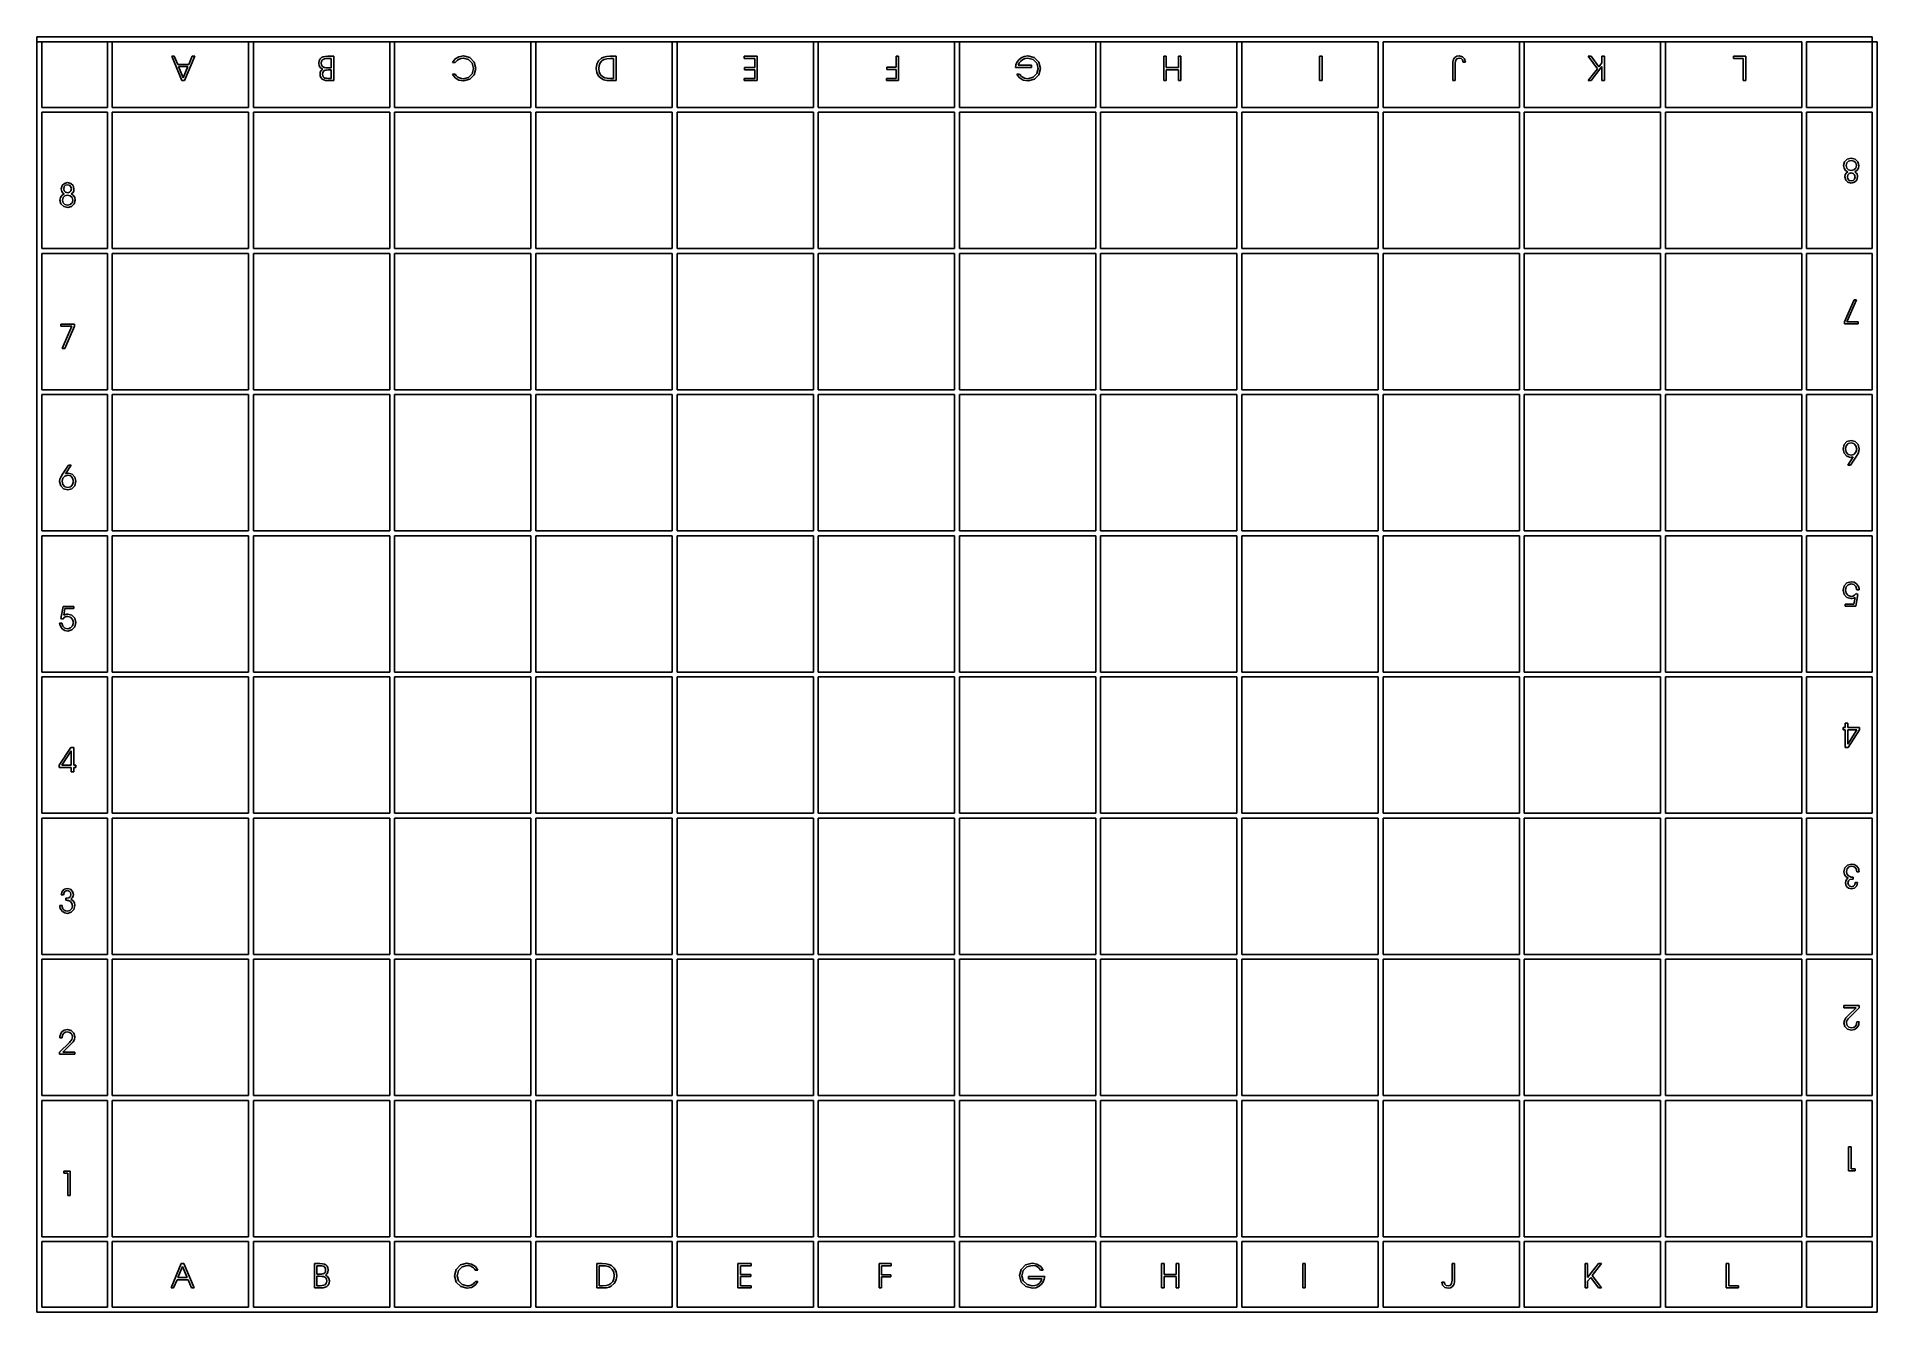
# Model space of a CAD drawing. Header units: metres. Extents: x 0 to 378, y 0 to 262.
import ezdxf

# ---------------------------------------------------------------- set-up
doc = ezdxf.new("R2010")
doc.units = ezdxf.units.M

msp = doc.modelspace()

# ---------------------------------------------------------------- linework, layer by layer
for p, q in [((377, 262), (0, 262)), ((0, 262), (0, 261)), ((1, 261), (0, 261)), ((0, 261), (0, 0)), ((0, 261), (275.5, 261)), ((1, 247.5), (1, 261)), ((15.5, 261), (14.5, 261)), ((14.5, 261), (14.5, 247.5)), ((15.5, 247.5), (15.5, 261)), ((44.5, 261), (43.5, 261)), ((43.5, 261), (43.5, 247.5)), ((44.5, 247.5), (44.5, 261)), ((73.5, 261), (72.5, 261)), ((72.5, 261), (72.5, 247.5)), ((73.5, 247.5), (73.5, 261)), ((102.5, 261), (101.5, 261)), ((101.5, 261), (101.5, 247.5)), ((102.5, 247.5), (102.5, 261)), ((131.5, 261), (130.5, 261)), ((130.5, 261), (130.5, 247.5)), ((131.5, 247.5), (131.5, 261)), ((160.5, 261), (159.5, 261)), ((159.5, 261), (159.5, 247.5)), ((160.5, 247.5), (160.5, 261)), ((189.5, 261), (188.5, 261)), ((188.5, 261), (188.5, 247.5)), ((189.5, 247.5), (189.5, 261)), ((218.5, 261), (217.5, 261)), ((217.5, 261), (217.5, 247.5)), ((218.5, 247.5), (218.5, 261)), ((247.5, 261), (246.5, 261)), ((246.5, 261), (246.5, 247.5)), ((247.5, 247.5), (247.5, 261)), ((275.5, 261), (275.5, 247.5)), ((276.5, 247.5), (276.5, 261)), ((276.5, 261), (362.5, 261)), ((305.5, 261), (304.5, 261)), ((304.5, 261), (304.5, 247.5)), ((305.5, 247.5), (305.5, 261)), ((334.5, 261), (333.5, 261)), ((333.5, 261), (333.5, 247.5)), ((334.5, 247.5), (334.5, 261)), ((362.5, 261), (362.5, 247.5)), ((363.5, 247.5), (363.5, 261)), ((363.5, 261), (377, 261)), ((377, 261), (377, 262)), ((378, 261), (377, 261)), ((377, 261), (377, 247.5)), ((378, 0), (378, 261)), ((28.237, 258), (27.704, 258)), ((27.704, 258), (29.796, 253.008)), ((28.941, 256.336), (28.237, 258)), ((30.342, 253.008), (32.428, 258)), ((31.914, 258), (31.204, 256.336)), ((32.428, 258), (31.914, 258)), ((57.9809, 257.06), (57.916, 256.582)), ((58.1658, 257.457), (57.9809, 257.06)), ((58.456, 257.739), (58.1658, 257.457)), ((58.7898, 257.89), (58.456, 257.739)), ((58.4747, 256.93), (58.604, 257.194)), ((58.604, 257.194), (58.8, 257.37)), ((59.2119, 257.974), (58.7898, 257.89)), ((58.8, 257.37), (59.0594, 257.473)), ((59.0594, 257.473), (59.3973, 257.532)), ((59.771, 258), (59.2119, 257.974)), ((59.3973, 257.532), (59.828, 257.55)), ((60.988, 258), (59.771, 258)), ((59.828, 257.55), (60.476, 257.55)), ((60.476, 257.55), (60.476, 255.632)), ((60.988, 253.008), (60.988, 258)), ((85.961, 257.45), (85.385, 256.689)), ((86.707, 257.91), (85.961, 257.45)), ((86.1053, 256.911), (86.2578, 257.076)), ((86.2578, 257.076), (86.412, 257.209)), ((86.412, 257.209), (86.7693, 257.43)), ((87.617, 258.064), (86.707, 257.91)), ((86.7693, 257.43), (87.1794, 257.568)), ((87.1794, 257.568), (87.616, 257.616)), ((87.616, 257.616), (88.6476, 257.326)), ((88.9304, 257.726), (87.617, 258.064)), ((88.6476, 257.326), (89.3858, 256.565)), ((89.84, 256.823), (88.9304, 257.726)), ((115.394, 257.091), (115.019, 256.383)), ((116.009, 257.628), (115.394, 257.091)), ((115.717, 256.669), (116.09, 257.104)), ((116.466, 257.839), (116.009, 257.628)), ((116.09, 257.104), (116.517, 257.361)), ((117.01, 257.961), (116.466, 257.839)), ((116.517, 257.361), (117.072, 257.505)), ((117.668, 258), (117.01, 257.961)), ((117.072, 257.505), (117.81, 257.55)), ((118.988, 258), (117.668, 258)), ((117.81, 257.55), (118.476, 257.55)), ((118.476, 257.55), (118.476, 253.458)), ((118.988, 253.008), (118.988, 258)), ((147.988, 258), (145.305, 258)), ((145.305, 258), (145.305, 257.55)), ((145.305, 257.55), (147.476, 257.55)), ((147.476, 257.55), (147.476, 255.696)), ((147.988, 253.008), (147.988, 258)), ((176.988, 258), (176.476, 258)), ((176.476, 258), (176.476, 255.76)), ((176.988, 253.008), (176.988, 258)), ((201.624, 257.228), (201.289, 256.749)), ((202.154, 257.686), (201.624, 257.228)), ((202.082, 257.025), (202.5, 257.348)), ((202.794, 257.968), (202.154, 257.686)), ((202.5, 257.348), (202.991, 257.548)), ((203.526, 258.064), (202.794, 257.968)), ((202.991, 257.548), (203.536, 257.616)), ((204.877, 257.719), (203.526, 258.064)), ((203.536, 257.616), (204.618, 257.332)), ((204.618, 257.332), (205.38, 256.579)), ((205.823, 256.803), (204.877, 257.719)), ((231.98, 258), (231.468, 258)), ((231.468, 258), (231.468, 253.008)), ((231.98, 255.696), (231.98, 258)), ((234.988, 258), (234.476, 258)), ((234.476, 258), (234.476, 255.696)), ((234.988, 253.008), (234.988, 258)), ((263.988, 258), (263.476, 258)), ((263.476, 258), (263.476, 253.008)), ((263.988, 253.008), (263.988, 258)), ((290.905, 257.145), (290.837, 256.792)), ((291.005, 257.419), (290.905, 257.145)), ((291.271, 257.774), (291.005, 257.419)), ((291.647, 257.991), (291.271, 257.774)), ((291.324, 256.425), (291.415, 257.084)), ((291.415, 257.084), (291.685, 257.482)), ((292.121, 258.064), (291.647, 257.991)), ((291.685, 257.482), (292.127, 257.616)), ((292.801, 257.912), (292.121, 258.064)), ((292.127, 257.616), (292.548, 257.517)), ((292.548, 257.517), (292.833, 257.237)), ((293.252, 257.479), (292.801, 257.912)), ((292.833, 257.237), (292.956, 256.802)), ((293.436, 256.802), (293.252, 257.479)), ((319.226, 258), (318.614, 258)), ((318.614, 258), (320.535, 255.44)), ((320.844, 255.838), (319.226, 258)), ((321.988, 258), (321.476, 258)), ((321.476, 258), (321.476, 256.635)), ((321.988, 253.008), (321.988, 258)), ((350.988, 258), (348.463, 258)), ((348.463, 258), (348.463, 257.55)), ((348.463, 257.55), (350.476, 257.55)), ((350.476, 257.55), (350.476, 253.008)), ((350.988, 253.008), (350.988, 258)), ((31.204, 256.336), (28.941, 256.336)), ((29.132, 255.888), (31.02, 255.888)), ((30.066, 253.58), (29.132, 255.888)), ((31.02, 255.888), (30.066, 253.58)), ((57.916, 256.582), (58.0014, 256.051)), ((58.0014, 256.051), (58.2676, 255.651)), ((58.2304, 254.764), (58.172, 254.32)), ((58.172, 254.32), (58.2235, 253.909)), ((58.2235, 253.909), (58.3719, 253.563)), ((58.4126, 255.107), (58.2304, 254.764)), ((58.2676, 255.651), (58.729, 255.365)), ((58.3719, 253.563), (58.608, 253.302)), ((58.729, 255.365), (58.4126, 255.107)), ((58.428, 256.608), (58.4747, 256.93)), ((58.4802, 256.248), (58.428, 256.608)), ((58.6308, 255.966), (58.4802, 256.248)), ((58.608, 253.302), (58.9198, 253.135)), ((58.871, 255.772), (58.6308, 255.966)), ((58.684, 254.324), (58.7263, 254.643)), ((58.7188, 254.041), (58.684, 254.324)), ((58.8153, 253.802), (58.7188, 254.041)), ((58.7263, 254.643), (58.8507, 254.89)), ((58.962, 253.637), (58.8153, 253.802)), ((58.8507, 254.89), (59.053, 255.053)), ((59.1049, 255.691), (58.871, 255.772)), ((59.1765, 253.532), (58.962, 253.637)), ((59.053, 255.053), (59.2635, 255.13)), ((59.4371, 255.646), (59.1049, 255.691)), ((59.4788, 253.475), (59.1765, 253.532)), ((59.2635, 255.13), (59.5275, 255.172)), ((59.911, 255.632), (59.4371, 255.646)), ((59.9, 253.458), (59.4788, 253.475)), ((59.5275, 255.172), (59.894, 255.184)), ((59.894, 255.184), (60.476, 255.184)), ((60.476, 253.458), (59.9, 253.458)), ((60.476, 255.632), (59.911, 255.632)), ((60.476, 255.184), (60.476, 253.458)), ((85.385, 256.689), (85.925, 256.689)), ((85.951, 254.335), (85.405, 254.335)), ((85.405, 254.335), (85.9297, 253.591)), ((85.925, 256.689), (86.1053, 256.911)), ((85.9297, 253.591), (86.7029, 253.113)), ((86.1227, 254.077), (85.951, 254.335)), ((86.2903, 253.888), (86.1227, 254.077)), ((86.484, 253.736), (86.2903, 253.888)), ((86.8286, 253.546), (86.484, 253.736)), ((87.2114, 253.431), (86.8286, 253.546)), ((87.622, 253.392), (87.2114, 253.431)), ((88.6671, 253.673), (87.622, 253.392)), ((87.651, 252.944), (88.952, 253.283)), ((89.3949, 254.423), (88.6671, 253.673)), ((88.952, 253.283), (89.847, 254.196)), ((89.3858, 256.565), (89.668, 255.501)), ((89.668, 255.501), (89.3949, 254.423)), ((90.18, 255.521), (89.84, 256.823)), ((89.847, 254.196), (90.18, 255.521)), ((115.019, 256.383), (114.892, 255.521)), ((114.892, 255.521), (115.018, 254.651)), ((115.018, 254.651), (115.388, 253.936)), ((115.388, 253.936), (115.995, 253.4)), ((115.404, 255.501), (115.484, 256.125)), ((115.507, 254.802), (115.404, 255.501)), ((115.484, 256.125), (115.717, 256.669)), ((115.802, 254.216), (115.507, 254.802)), ((116.271, 253.783), (115.802, 254.216)), ((115.995, 253.4), (116.483, 253.172)), ((116.67, 253.597), (116.271, 253.783)), ((117.17, 253.491), (116.67, 253.597)), ((117.81, 253.458), (117.17, 253.491)), ((118.476, 253.458), (117.81, 253.458)), ((147.476, 253.458), (145.305, 253.458)), ((145.305, 253.458), (145.305, 253.008)), ((147.476, 255.696), (145.377, 255.696)), ((145.377, 255.696), (145.377, 255.248)), ((145.377, 255.248), (147.476, 255.248)), ((147.476, 255.248), (147.476, 253.458)), ((176.476, 253.458), (174.496, 253.458)), ((174.496, 253.458), (174.496, 253.008)), ((176.476, 255.76), (174.568, 255.76)), ((174.568, 255.76), (174.568, 255.312)), ((174.568, 255.312), (176.476, 255.312)), ((176.476, 255.312), (176.476, 253.458)), ((201.077, 256.237), (200.984, 255.696)), ((200.984, 255.696), (204.286, 255.696)), ((201.289, 256.749), (201.077, 256.237)), ((201.826, 254.346), (201.28, 254.346)), ((201.28, 254.346), (201.787, 253.609)), ((201.569, 256.144), (201.673, 256.453)), ((204.286, 256.144), (201.569, 256.144)), ((201.673, 256.453), (201.842, 256.743)), ((201.787, 253.609), (202.591, 253.121)), ((202.254, 253.83), (201.826, 254.346)), ((201.842, 256.743), (202.082, 257.025)), ((202.839, 253.505), (202.254, 253.83)), ((203.543, 253.392), (202.839, 253.505)), ((204.626, 253.675), (203.543, 253.392)), ((203.591, 252.944), (204.908, 253.287)), ((204.286, 255.696), (204.286, 256.144)), ((205.383, 254.428), (204.626, 253.675)), ((204.908, 253.287), (205.832, 254.196)), ((205.38, 256.579), (205.668, 255.507)), ((205.668, 255.507), (205.383, 254.428)), ((206.18, 255.494), (205.823, 256.803)), ((205.832, 254.196), (206.18, 255.494)), ((234.476, 255.696), (231.98, 255.696)), ((231.98, 255.248), (234.476, 255.248)), ((231.98, 253.008), (231.98, 255.248)), ((234.476, 255.248), (234.476, 253.008)), ((290.837, 256.792), (290.812, 256.419)), ((290.812, 256.419), (290.812, 253.008)), ((291.324, 253.008), (291.324, 256.425)), ((292.956, 256.802), (293.436, 256.802)), ((320.535, 255.44), (318.614, 253.008)), ((319.226, 253.008), (321.476, 255.879)), ((321.476, 256.635), (320.844, 255.838)), ((321.476, 255.879), (321.476, 253.008)), ((29.796, 253.008), (30.342, 253.008)), ((58.9198, 253.135), (59.3209, 253.039)), ((59.3209, 253.039), (59.844, 253.008)), ((59.844, 253.008), (60.988, 253.008)), ((86.7029, 253.113), (87.651, 252.944)), ((116.483, 253.172), (117.077, 253.047)), ((117.077, 253.047), (117.846, 253.008)), ((117.846, 253.008), (118.988, 253.008)), ((145.305, 253.008), (147.988, 253.008)), ((174.496, 253.008), (176.988, 253.008)), ((202.591, 253.121), (203.591, 252.944)), ((231.468, 253.008), (231.98, 253.008)), ((234.476, 253.008), (234.988, 253.008)), ((263.476, 253.008), (263.988, 253.008)), ((290.812, 253.008), (291.324, 253.008)), ((318.614, 253.008), (319.226, 253.008)), ((321.476, 253.008), (321.988, 253.008)), ((350.476, 253.008), (350.988, 253.008)), ((14.5, 247.5), (1, 247.5)), ((1, 218.5), (1, 246.5)), ((1, 246.5), (14.5, 246.5)), ((14.5, 246.5), (14.5, 218.5)), ((43.5, 247.5), (15.5, 247.5)), ((15.5, 218.5), (15.5, 246.5)), ((15.5, 246.5), (43.5, 246.5)), ((43.5, 246.5), (43.5, 218.5)), ((72.5, 247.5), (44.5, 247.5)), ((44.5, 218.5), (44.5, 246.5)), ((44.5, 246.5), (72.5, 246.5)), ((72.5, 246.5), (72.5, 218.5)), ((101.5, 247.5), (73.5, 247.5)), ((73.5, 218.5), (73.5, 246.5)), ((73.5, 246.5), (101.5, 246.5)), ((101.5, 246.5), (101.5, 218.5)), ((130.5, 247.5), (102.5, 247.5)), ((102.5, 218.5), (102.5, 246.5)), ((102.5, 246.5), (130.5, 246.5)), ((130.5, 246.5), (130.5, 218.5)), ((159.5, 247.5), (131.5, 247.5)), ((131.5, 218.5), (131.5, 246.5)), ((131.5, 246.5), (159.5, 246.5)), ((159.5, 246.5), (159.5, 218.5)), ((188.5, 247.5), (160.5, 247.5)), ((160.5, 218.5), (160.5, 246.5)), ((160.5, 246.5), (188.5, 246.5)), ((188.5, 246.5), (188.5, 218.5)), ((217.5, 247.5), (189.5, 247.5)), ((189.5, 218.5), (189.5, 246.5)), ((189.5, 246.5), (217.5, 246.5)), ((217.5, 246.5), (217.5, 218.5)), ((246.5, 247.5), (218.5, 247.5)), ((218.5, 218.5), (218.5, 246.5)), ((218.5, 246.5), (246.5, 246.5)), ((246.5, 246.5), (246.5, 218.5)), ((275.5, 247.5), (247.5, 247.5)), ((247.5, 218.5), (247.5, 246.5)), ((247.5, 246.5), (275.5, 246.5)), ((275.5, 246.5), (275.5, 218.5)), ((304.5, 247.5), (276.5, 247.5)), ((276.5, 218.5), (276.5, 246.5)), ((276.5, 246.5), (304.5, 246.5)), ((304.5, 246.5), (304.5, 218.5)), ((333.5, 247.5), (305.5, 247.5)), ((305.5, 218.5), (305.5, 246.5)), ((305.5, 246.5), (333.5, 246.5)), ((333.5, 246.5), (333.5, 218.5)), ((362.5, 247.5), (334.5, 247.5)), ((334.5, 218.5), (334.5, 246.5)), ((334.5, 246.5), (362.5, 246.5)), ((362.5, 246.5), (362.5, 218.5)), ((377, 247.5), (363.5, 247.5)), ((363.5, 218.5), (363.5, 246.5)), ((363.5, 246.5), (377, 246.5)), ((377, 246.5), (377, 218.5)), ((371.309, 236.329), (371.108, 235.542)), ((371.108, 235.542), (371.208, 234.995)), ((371.208, 234.995), (371.498, 234.562)), ((371.854, 236.866), (371.309, 236.329)), ((371.498, 234.562), (371.968, 234.257)), ((371.62, 235.55), (371.755, 236.101)), ((371.756, 235.007), (371.62, 235.55)), ((371.755, 236.101), (372.121, 236.477)), ((372.126, 234.639), (371.756, 235.007)), ((372.656, 237.064), (371.854, 236.866)), ((372.121, 236.477), (372.663, 236.616)), ((372.669, 234.504), (372.126, 234.639)), ((373.471, 236.865), (372.656, 237.064)), ((372.663, 236.616), (373.22, 236.479)), ((373.221, 234.639), (372.669, 234.504)), ((373.22, 236.479), (373.595, 236.104)), ((373.595, 235.007), (373.221, 234.639)), ((373.397, 234.257), (373.861, 234.579)), ((374.034, 236.332), (373.471, 236.865)), ((373.595, 236.104), (373.732, 235.55)), ((373.732, 235.55), (373.595, 235.007)), ((373.861, 234.579), (374.146, 235.02)), ((374.244, 235.562), (374.034, 236.332)), ((374.146, 235.02), (374.244, 235.562)), ((5.18729, 231.421), (5.01199, 230.753)), ((5.01199, 230.753), (5.043, 230.473)), ((5.6557, 231.884), (5.18729, 231.421)), ((5.52399, 230.793), (5.62784, 231.216)), ((5.63191, 230.355), (5.52399, 230.793)), ((5.62784, 231.216), (5.90947, 231.503)), ((6.33099, 232.056), (5.6557, 231.884)), ((5.90947, 231.503), (6.32399, 231.608)), ((6.32399, 231.608), (6.73851, 231.501)), ((7.00533, 231.886), (6.33099, 232.056)), ((6.73851, 231.501), (7.02014, 231.209)), ((7.46565, 231.427), (7.00533, 231.886)), ((7.02014, 231.209), (7.12399, 230.779)), ((7.12399, 230.779), (7.0211, 230.351)), ((7.63599, 230.753), (7.46565, 231.427)), ((7.57095, 230.312), (7.63599, 230.753)), ((371.429, 233.688), (371.364, 233.247)), ((371.364, 233.247), (371.534, 232.573)), ((371.628, 234.021), (371.429, 233.688)), ((371.534, 232.573), (371.995, 232.114)), ((371.968, 234.257), (371.628, 234.021)), ((371.876, 233.221), (371.979, 233.649)), ((371.98, 232.791), (371.876, 233.221)), ((371.979, 233.649), (372.254, 233.945)), ((372.261, 232.499), (371.98, 232.791)), ((371.995, 232.114), (372.669, 231.944)), ((372.254, 233.945), (372.65, 234.056)), ((372.676, 232.392), (372.261, 232.499)), ((372.65, 234.056), (373.077, 233.945)), ((372.669, 231.944), (373.344, 232.116)), ((373.091, 232.497), (372.676, 232.392)), ((373.077, 233.945), (373.368, 233.645)), ((373.372, 232.784), (373.091, 232.497)), ((373.344, 232.116), (373.813, 232.579)), ((373.368, 233.645), (373.476, 233.207)), ((373.476, 233.207), (373.372, 232.784)), ((373.541, 234.167), (373.397, 234.257)), ((373.643, 234.088), (373.541, 234.167)), ((373.727, 233.998), (373.643, 234.088)), ((373.868, 233.782), (373.727, 233.998)), ((373.813, 232.579), (373.988, 233.247)), ((373.957, 233.527), (373.868, 233.782)), ((373.988, 233.247), (373.957, 233.527)), ((4.85359, 228.98), (4.756, 228.438)), ((4.756, 228.438), (4.96614, 227.668)), ((5.1394, 229.421), (4.85359, 228.98)), ((4.96614, 227.668), (5.52917, 227.135)), ((5.043, 230.473), (5.13199, 230.218)), ((5.13199, 230.218), (5.27299, 230.002)), ((5.603, 229.743), (5.1394, 229.421)), ((5.26799, 228.45), (5.40514, 228.993)), ((5.40514, 227.896), (5.26799, 228.45)), ((5.27299, 230.002), (5.35721, 229.912)), ((5.35721, 229.912), (5.45944, 229.833)), ((5.40514, 228.993), (5.7785, 229.361)), ((5.77985, 227.521), (5.40514, 227.896)), ((5.45944, 229.833), (5.603, 229.743)), ((5.52917, 227.135), (6.34399, 226.936)), ((5.9234, 230.055), (5.63191, 230.355)), ((5.7785, 229.361), (6.33099, 229.496)), ((6.33699, 227.384), (5.77985, 227.521)), ((6.34999, 229.944), (5.9234, 230.055)), ((6.33099, 229.496), (6.87407, 229.361)), ((6.87851, 227.523), (6.33699, 227.384)), ((6.34399, 226.936), (7.14577, 227.134)), ((6.74622, 230.055), (6.34999, 229.944)), ((7.0211, 230.351), (6.74622, 230.055)), ((6.87407, 229.361), (7.24359, 228.993)), ((7.24515, 227.899), (6.87851, 227.523)), ((7.032, 229.743), (7.37169, 229.979)), ((7.50162, 229.438), (7.032, 229.743)), ((7.14577, 227.134), (7.69089, 227.671)), ((7.24359, 228.993), (7.37999, 228.45)), ((7.37999, 228.45), (7.24515, 227.899)), ((7.37169, 229.979), (7.57095, 230.312)), ((7.79236, 229.005), (7.50162, 229.438)), ((7.69089, 227.671), (7.892, 228.458)), ((7.892, 228.458), (7.79236, 229.005)), ((14.5, 218.5), (1, 218.5)), ((1, 189.5), (1, 217.5)), ((1, 217.5), (14.5, 217.5)), ((14.5, 217.5), (14.5, 189.5)), ((43.5, 218.5), (15.5, 218.5)), ((15.5, 189.5), (15.5, 217.5)), ((15.5, 217.5), (43.5, 217.5)), ((43.5, 217.5), (43.5, 189.5)), ((72.5, 218.5), (44.5, 218.5)), ((44.5, 189.5), (44.5, 217.5)), ((44.5, 217.5), (72.5, 217.5)), ((72.5, 217.5), (72.5, 189.5)), ((101.5, 218.5), (73.5, 218.5)), ((73.5, 189.5), (73.5, 217.5)), ((73.5, 217.5), (101.5, 217.5)), ((101.5, 217.5), (101.5, 189.5)), ((130.5, 218.5), (102.5, 218.5)), ((102.5, 189.5), (102.5, 217.5)), ((102.5, 217.5), (130.5, 217.5)), ((130.5, 217.5), (130.5, 189.5)), ((159.5, 218.5), (131.5, 218.5)), ((131.5, 189.5), (131.5, 217.5)), ((131.5, 217.5), (159.5, 217.5)), ((159.5, 217.5), (159.5, 189.5)), ((188.5, 218.5), (160.5, 218.5)), ((160.5, 189.5), (160.5, 217.5)), ((160.5, 217.5), (188.5, 217.5)), ((188.5, 217.5), (188.5, 189.5)), ((217.5, 218.5), (189.5, 218.5)), ((189.5, 189.5), (189.5, 217.5)), ((189.5, 217.5), (217.5, 217.5)), ((217.5, 217.5), (217.5, 189.5)), ((246.5, 218.5), (218.5, 218.5)), ((218.5, 189.5), (218.5, 217.5)), ((218.5, 217.5), (246.5, 217.5)), ((246.5, 217.5), (246.5, 189.5)), ((275.5, 218.5), (247.5, 218.5)), ((247.5, 189.5), (247.5, 217.5)), ((247.5, 217.5), (275.5, 217.5)), ((275.5, 217.5), (275.5, 189.5)), ((304.5, 218.5), (276.5, 218.5)), ((276.5, 189.5), (276.5, 217.5)), ((276.5, 217.5), (304.5, 217.5)), ((304.5, 217.5), (304.5, 189.5)), ((333.5, 218.5), (305.5, 218.5)), ((305.5, 189.5), (305.5, 217.5)), ((305.5, 217.5), (333.5, 217.5)), ((333.5, 217.5), (333.5, 189.5)), ((362.5, 218.5), (334.5, 218.5)), ((334.5, 189.5), (334.5, 217.5)), ((334.5, 217.5), (362.5, 217.5)), ((362.5, 217.5), (362.5, 189.5)), ((377, 218.5), (363.5, 218.5)), ((363.5, 189.5), (363.5, 217.5)), ((363.5, 217.5), (377, 217.5)), ((377, 217.5), (377, 189.5)), ((373.263, 208), (371.276, 203.458)), ((371.776, 203.458), (373.776, 208)), ((373.776, 208), (373.263, 208)), ((7.724, 202.992), (4.92099, 202.992)), ((4.92099, 202.992), (4.92099, 202.542)), ((4.92099, 202.542), (7.224, 202.542)), ((7.224, 202.542), (5.224, 198)), ((5.737, 198), (7.724, 202.542)), ((7.724, 202.542), (7.724, 202.992)), ((371.276, 203.458), (371.276, 203.008)), ((371.276, 203.008), (374.079, 203.008)), ((374.079, 203.458), (371.776, 203.458)), ((374.079, 203.008), (374.079, 203.458)), ((5.224, 198), (5.737, 198)), ((14.5, 189.5), (1, 189.5)), ((43.5, 189.5), (15.5, 189.5)), ((72.5, 189.5), (44.5, 189.5)), ((101.5, 189.5), (73.5, 189.5)), ((130.5, 189.5), (102.5, 189.5)), ((159.5, 189.5), (131.5, 189.5)), ((188.5, 189.5), (160.5, 189.5)), ((217.5, 189.5), (189.5, 189.5)), ((246.5, 189.5), (218.5, 189.5)), ((275.5, 189.5), (247.5, 189.5)), ((304.5, 189.5), (276.5, 189.5)), ((333.5, 189.5), (305.5, 189.5)), ((362.5, 189.5), (334.5, 189.5)), ((377, 189.5), (363.5, 189.5)), ((1, 160.5), (1, 188.5)), ((1, 188.5), (14.5, 188.5)), ((14.5, 188.5), (14.5, 160.5)), ((15.5, 160.5), (15.5, 188.5)), ((15.5, 188.5), (43.5, 188.5)), ((43.5, 188.5), (43.5, 160.5)), ((44.5, 160.5), (44.5, 188.5)), ((44.5, 188.5), (72.5, 188.5)), ((72.5, 188.5), (72.5, 160.5)), ((73.5, 160.5), (73.5, 188.5)), ((73.5, 188.5), (101.5, 188.5)), ((101.5, 188.5), (101.5, 160.5)), ((102.5, 160.5), (102.5, 188.5)), ((102.5, 188.5), (130.5, 188.5)), ((130.5, 188.5), (130.5, 160.5)), ((131.5, 160.5), (131.5, 188.5)), ((131.5, 188.5), (159.5, 188.5)), ((159.5, 188.5), (159.5, 160.5)), ((160.5, 160.5), (160.5, 188.5)), ((160.5, 188.5), (188.5, 188.5)), ((188.5, 188.5), (188.5, 160.5)), ((189.5, 160.5), (189.5, 188.5)), ((189.5, 188.5), (217.5, 188.5)), ((217.5, 188.5), (217.5, 160.5)), ((218.5, 160.5), (218.5, 188.5)), ((218.5, 188.5), (246.5, 188.5)), ((246.5, 188.5), (246.5, 160.5)), ((247.5, 160.5), (247.5, 188.5)), ((247.5, 188.5), (275.5, 188.5)), ((275.5, 188.5), (275.5, 160.5)), ((276.5, 160.5), (276.5, 188.5)), ((276.5, 188.5), (304.5, 188.5)), ((304.5, 188.5), (304.5, 160.5)), ((305.5, 160.5), (305.5, 188.5)), ((305.5, 188.5), (333.5, 188.5)), ((333.5, 188.5), (333.5, 160.5)), ((334.5, 160.5), (334.5, 188.5)), ((334.5, 188.5), (362.5, 188.5)), ((362.5, 188.5), (362.5, 160.5)), ((363.5, 160.5), (363.5, 188.5)), ((363.5, 188.5), (377, 188.5)), ((377, 188.5), (377, 160.5)), ((371.195, 178.214), (370.98, 177.309)), ((371.775, 178.834), (371.195, 178.214)), ((371.492, 177.329), (371.64, 177.993)), ((371.64, 177.993), (372.041, 178.448)), ((372.624, 179.064), (371.775, 178.834)), ((372.041, 178.448), (372.625, 178.616)), ((373.489, 178.836), (372.624, 179.064)), ((372.625, 178.616), (373.228, 178.446)), ((373.228, 178.446), (373.642, 177.986)), ((374.086, 178.223), (373.489, 178.836)), ((373.642, 177.986), (373.796, 177.316)), ((374.308, 177.336), (374.086, 178.223)), ((6.47899, 173.992), (5.27199, 172.163)), ((5.903, 172.252), (7.02899, 173.992)), ((7.02899, 173.992), (6.47899, 173.992)), ((370.98, 177.309), (371.189, 176.445)), ((371.189, 176.445), (371.742, 175.838)), ((371.641, 176.671), (371.492, 177.329)), ((372.044, 176.222), (371.641, 176.671)), ((371.742, 175.838), (372.525, 175.608)), ((373.097, 175.748), (371.971, 174.008)), ((371.971, 174.008), (372.521, 174.008)), ((372.638, 176.056), (372.044, 176.222)), ((372.521, 174.008), (373.728, 175.837)), ((372.525, 175.608), (372.716, 175.622)), ((373.228, 176.225), (372.638, 176.056)), ((372.716, 175.622), (372.898, 175.667)), ((372.898, 175.667), (373.097, 175.748)), ((373.641, 176.674), (373.228, 176.225)), ((373.796, 177.316), (373.641, 176.674)), ((373.728, 175.837), (374.083, 176.43)), ((374.083, 176.43), (374.26, 176.886)), ((374.26, 176.886), (374.308, 177.336)), ((4.73991, 171.114), (4.69199, 170.664)), ((4.69199, 170.664), (4.91437, 169.777)), ((4.91673, 171.57), (4.73991, 171.114)), ((5.27199, 172.163), (4.91673, 171.57)), ((5.20399, 170.684), (5.3591, 171.326)), ((5.35803, 170.014), (5.20399, 170.684)), ((5.3591, 171.326), (5.77155, 171.775)), ((5.77155, 171.775), (6.362, 171.944)), ((6.1024, 172.333), (5.903, 172.252)), ((6.28426, 172.378), (6.1024, 172.333)), ((6.47499, 172.392), (6.28426, 172.378)), ((6.362, 171.944), (6.95555, 171.778)), ((7.25821, 172.162), (6.47499, 172.392)), ((6.95555, 171.778), (7.3591, 171.329)), ((7.81078, 171.555), (7.25821, 172.162)), ((7.3591, 171.329), (7.508, 170.671)), ((7.508, 170.671), (7.35959, 170.007)), ((7.8051, 169.786), (8.01999, 170.691)), ((8.01999, 170.691), (7.81078, 171.555)), ((4.91437, 169.777), (5.51096, 169.164)), ((5.77229, 169.554), (5.35803, 170.014)), ((5.51096, 169.164), (6.37599, 168.936)), ((6.375, 169.384), (5.77229, 169.554)), ((6.9594, 169.552), (6.375, 169.384)), ((6.37599, 168.936), (7.22488, 169.166)), ((7.35959, 170.007), (6.9594, 169.552)), ((7.22488, 169.166), (7.8051, 169.786)), ((14.5, 160.5), (1, 160.5)), ((1, 131.5), (1, 159.5)), ((1, 159.5), (14.5, 159.5)), ((14.5, 159.5), (14.5, 131.5)), ((43.5, 160.5), (15.5, 160.5)), ((15.5, 131.5), (15.5, 159.5)), ((15.5, 159.5), (43.5, 159.5)), ((43.5, 159.5), (43.5, 131.5)), ((72.5, 160.5), (44.5, 160.5)), ((44.5, 131.5), (44.5, 159.5)), ((44.5, 159.5), (72.5, 159.5)), ((72.5, 159.5), (72.5, 131.5)), ((101.5, 160.5), (73.5, 160.5)), ((73.5, 131.5), (73.5, 159.5)), ((73.5, 159.5), (101.5, 159.5)), ((101.5, 159.5), (101.5, 131.5)), ((130.5, 160.5), (102.5, 160.5)), ((102.5, 131.5), (102.5, 159.5)), ((102.5, 159.5), (130.5, 159.5)), ((130.5, 159.5), (130.5, 131.5)), ((159.5, 160.5), (131.5, 160.5)), ((131.5, 131.5), (131.5, 159.5)), ((131.5, 159.5), (159.5, 159.5)), ((159.5, 159.5), (159.5, 131.5)), ((188.5, 160.5), (160.5, 160.5)), ((160.5, 131.5), (160.5, 159.5)), ((160.5, 159.5), (188.5, 159.5)), ((188.5, 159.5), (188.5, 131.5)), ((217.5, 160.5), (189.5, 160.5)), ((189.5, 131.5), (189.5, 159.5)), ((189.5, 159.5), (217.5, 159.5)), ((217.5, 159.5), (217.5, 131.5)), ((246.5, 160.5), (218.5, 160.5)), ((218.5, 131.5), (218.5, 159.5)), ((218.5, 159.5), (246.5, 159.5)), ((246.5, 159.5), (246.5, 131.5)), ((275.5, 160.5), (247.5, 160.5)), ((247.5, 131.5), (247.5, 159.5)), ((247.5, 159.5), (275.5, 159.5)), ((275.5, 159.5), (275.5, 131.5)), ((304.5, 160.5), (276.5, 160.5)), ((276.5, 131.5), (276.5, 159.5)), ((276.5, 159.5), (304.5, 159.5)), ((304.5, 159.5), (304.5, 131.5)), ((333.5, 160.5), (305.5, 160.5)), ((305.5, 131.5), (305.5, 159.5)), ((305.5, 159.5), (333.5, 159.5)), ((333.5, 159.5), (333.5, 131.5)), ((362.5, 160.5), (334.5, 160.5)), ((334.5, 131.5), (334.5, 159.5)), ((334.5, 159.5), (362.5, 159.5)), ((362.5, 159.5), (362.5, 131.5)), ((377, 160.5), (363.5, 160.5)), ((363.5, 131.5), (363.5, 159.5)), ((363.5, 159.5), (377, 159.5)), ((377, 159.5), (377, 131.5)), ((371.202, 149.21), (370.98, 148.329)), ((370.98, 148.329), (371.198, 147.454)), ((371.198, 147.454), (371.778, 146.84)), ((371.788, 149.83), (371.202, 149.21)), ((371.492, 148.329), (371.649, 148.984)), ((371.648, 147.678), (371.492, 148.329)), ((372.062, 147.225), (371.648, 147.678)), ((371.649, 148.984), (372.065, 149.443)), ((372.624, 150.064), (371.788, 149.83)), ((372.065, 149.443), (372.656, 149.616)), ((373.246, 149.944), (372.624, 150.064)), ((372.656, 149.616), (373.214, 149.463)), ((373.214, 149.463), (373.626, 149.045)), ((373.768, 149.605), (373.246, 149.944)), ((373.663, 147.612), (373.355, 147.301)), ((373.604, 145.008), (374.038, 147.465)), ((373.626, 149.045), (373.834, 148.423)), ((374.038, 147.465), (373.663, 147.612)), ((374.142, 149.079), (373.768, 149.605)), ((373.834, 148.423), (374.308, 148.423)), ((374.213, 148.896), (374.142, 149.079)), ((374.264, 148.696), (374.213, 148.896)), ((374.308, 148.423), (374.264, 148.696)), ((5.396, 144.992), (4.96199, 142.535)), ((7.59099, 144.992), (5.396, 144.992)), ((5.54799, 143.158), (5.784, 144.542)), ((5.784, 144.542), (7.59099, 144.542)), ((7.59099, 144.542), (7.59099, 144.992)), ((373.216, 145.458), (371.409, 145.458)), ((371.409, 145.458), (371.409, 145.008)), ((371.409, 145.008), (373.604, 145.008)), ((371.778, 146.84), (372.608, 146.608)), ((372.656, 147.056), (372.062, 147.225)), ((372.608, 146.608), (372.89, 146.632)), ((373.021, 147.117), (372.656, 147.056)), ((372.89, 146.632), (373.165, 146.707)), ((373.355, 147.301), (373.021, 147.117)), ((373.165, 146.707), (373.452, 146.842)), ((373.452, 146.842), (373.216, 145.458)), ((5.16599, 141.577), (4.69199, 141.577)), ((4.69199, 141.577), (4.73636, 141.304)), ((4.73636, 141.304), (4.78696, 141.104)), ((4.78696, 141.104), (4.85799, 140.921)), ((4.85799, 140.921), (5.23244, 140.395)), ((4.96199, 142.535), (5.33699, 142.388)), ((5.37363, 140.955), (5.16599, 141.577)), ((5.23244, 140.395), (5.75421, 140.056)), ((5.33699, 142.388), (5.64473, 142.699)), ((5.78569, 140.537), (5.37363, 140.955)), ((5.83481, 143.293), (5.54799, 143.158)), ((5.64473, 142.699), (5.97891, 142.883)), ((5.75421, 140.056), (6.37599, 139.936)), ((6.34399, 140.384), (5.78569, 140.537)), ((6.10985, 143.368), (5.83481, 143.293)), ((5.97891, 142.883), (6.34399, 142.944)), ((6.392, 143.392), (6.10985, 143.368)), ((6.34399, 142.944), (6.93777, 142.775)), ((6.9351, 140.557), (6.34399, 140.384)), ((6.37599, 139.936), (7.21155, 140.17)), ((7.22162, 143.16), (6.392, 143.392)), ((7.35088, 141.016), (6.9351, 140.557)), ((6.93777, 142.775), (7.35222, 142.322)), ((7.21155, 140.17), (7.79843, 140.79)), ((7.8017, 142.546), (7.22162, 143.16)), ((7.508, 141.671), (7.35088, 141.016)), ((7.35222, 142.322), (7.508, 141.671)), ((7.79843, 140.79), (8.01999, 141.671)), ((8.01999, 141.671), (7.8017, 142.546)), ((14.5, 131.5), (1, 131.5)), ((1, 102.5), (1, 130.5)), ((1, 130.5), (14.5, 130.5)), ((14.5, 130.5), (14.5, 102.5)), ((43.5, 131.5), (15.5, 131.5)), ((15.5, 102.5), (15.5, 130.5)), ((15.5, 130.5), (43.5, 130.5)), ((43.5, 130.5), (43.5, 102.5)), ((72.5, 131.5), (44.5, 131.5)), ((44.5, 102.5), (44.5, 130.5)), ((44.5, 130.5), (72.5, 130.5)), ((72.5, 130.5), (72.5, 102.5)), ((101.5, 131.5), (73.5, 131.5)), ((73.5, 102.5), (73.5, 130.5)), ((73.5, 130.5), (101.5, 130.5)), ((101.5, 130.5), (101.5, 102.5)), ((130.5, 131.5), (102.5, 131.5)), ((102.5, 102.5), (102.5, 130.5)), ((102.5, 130.5), (130.5, 130.5)), ((130.5, 130.5), (130.5, 102.5)), ((159.5, 131.5), (131.5, 131.5)), ((131.5, 102.5), (131.5, 130.5)), ((131.5, 130.5), (159.5, 130.5)), ((159.5, 130.5), (159.5, 102.5)), ((188.5, 131.5), (160.5, 131.5)), ((160.5, 102.5), (160.5, 130.5)), ((160.5, 130.5), (188.5, 130.5)), ((188.5, 130.5), (188.5, 102.5)), ((217.5, 131.5), (189.5, 131.5)), ((189.5, 102.5), (189.5, 130.5)), ((189.5, 130.5), (217.5, 130.5)), ((217.5, 130.5), (217.5, 102.5)), ((246.5, 131.5), (218.5, 131.5)), ((218.5, 102.5), (218.5, 130.5)), ((218.5, 130.5), (246.5, 130.5)), ((246.5, 130.5), (246.5, 102.5)), ((275.5, 131.5), (247.5, 131.5)), ((247.5, 102.5), (247.5, 130.5)), ((247.5, 130.5), (275.5, 130.5)), ((275.5, 130.5), (275.5, 102.5)), ((304.5, 131.5), (276.5, 131.5)), ((276.5, 102.5), (276.5, 130.5)), ((276.5, 130.5), (304.5, 130.5)), ((304.5, 130.5), (304.5, 102.5)), ((333.5, 131.5), (305.5, 131.5)), ((305.5, 102.5), (305.5, 130.5)), ((305.5, 130.5), (333.5, 130.5)), ((333.5, 130.5), (333.5, 102.5)), ((362.5, 131.5), (334.5, 131.5)), ((334.5, 102.5), (334.5, 130.5)), ((334.5, 130.5), (362.5, 130.5)), ((362.5, 130.5), (362.5, 102.5)), ((377, 131.5), (363.5, 131.5)), ((363.5, 102.5), (363.5, 130.5)), ((363.5, 130.5), (377, 130.5)), ((377, 130.5), (377, 102.5)), ((371.94, 121), (371.428, 121)), ((371.428, 121), (371.428, 120.104)), ((371.94, 120.104), (371.94, 121)), ((371.428, 120.104), (370.981, 120.104)), ((370.981, 120.104), (370.981, 119.656)), ((370.981, 119.656), (371.428, 119.656)), ((371.428, 119.656), (371.428, 116.008)), ((374.4, 120.104), (371.94, 120.104)), ((371.94, 119.656), (373.841, 119.656)), ((373.841, 119.656), (371.94, 116.701)), ((371.94, 116.701), (371.94, 119.656)), ((372.032, 116.008), (374.4, 119.656)), ((374.4, 119.656), (374.4, 120.104)), ((6.96799, 115.992), (4.59999, 112.344)), ((5.159, 112.344), (7.06, 115.299)), ((7.57199, 115.992), (6.96799, 115.992)), ((7.06, 115.299), (7.06, 112.344)), ((7.57199, 112.344), (7.57199, 115.992)), ((371.428, 116.008), (372.032, 116.008)), ((4.59999, 112.344), (4.59999, 111.896)), ((4.59999, 111.896), (7.06, 111.896)), ((7.06, 112.344), (5.159, 112.344)), ((7.06, 111.896), (7.06, 111)), ((7.06, 111), (7.57199, 111)), ((8.019, 112.344), (7.57199, 112.344)), ((7.57199, 111.896), (8.019, 111.896)), ((7.57199, 111), (7.57199, 111.896)), ((8.019, 111.896), (8.019, 112.344)), ((14.5, 102.5), (1, 102.5)), ((43.5, 102.5), (15.5, 102.5)), ((72.5, 102.5), (44.5, 102.5)), ((101.5, 102.5), (73.5, 102.5)), ((130.5, 102.5), (102.5, 102.5)), ((159.5, 102.5), (131.5, 102.5)), ((188.5, 102.5), (160.5, 102.5)), ((217.5, 102.5), (189.5, 102.5)), ((246.5, 102.5), (218.5, 102.5)), ((275.5, 102.5), (247.5, 102.5)), ((304.5, 102.5), (276.5, 102.5)), ((333.5, 102.5), (305.5, 102.5)), ((362.5, 102.5), (334.5, 102.5)), ((377, 102.5), (363.5, 102.5)), ((1, 73.5), (1, 101.5)), ((1, 101.5), (14.5, 101.5)), ((14.5, 101.5), (14.5, 73.5)), ((15.5, 73.5), (15.5, 101.5)), ((15.5, 101.5), (43.5, 101.5)), ((43.5, 101.5), (43.5, 73.5)), ((44.5, 73.5), (44.5, 101.5)), ((44.5, 101.5), (72.5, 101.5)), ((72.5, 101.5), (72.5, 73.5)), ((73.5, 73.5), (73.5, 101.5)), ((73.5, 101.5), (101.5, 101.5)), ((101.5, 101.5), (101.5, 73.5)), ((102.5, 73.5), (102.5, 101.5)), ((102.5, 101.5), (130.5, 101.5)), ((130.5, 101.5), (130.5, 73.5)), ((131.5, 73.5), (131.5, 101.5)), ((131.5, 101.5), (159.5, 101.5)), ((159.5, 101.5), (159.5, 73.5)), ((160.5, 73.5), (160.5, 101.5)), ((160.5, 101.5), (188.5, 101.5)), ((188.5, 101.5), (188.5, 73.5)), ((189.5, 73.5), (189.5, 101.5)), ((189.5, 101.5), (217.5, 101.5)), ((217.5, 101.5), (217.5, 73.5)), ((218.5, 73.5), (218.5, 101.5)), ((218.5, 101.5), (246.5, 101.5)), ((246.5, 101.5), (246.5, 73.5)), ((247.5, 73.5), (247.5, 101.5)), ((247.5, 101.5), (275.5, 101.5)), ((275.5, 101.5), (275.5, 73.5)), ((276.5, 73.5), (276.5, 101.5)), ((276.5, 101.5), (304.5, 101.5)), ((304.5, 101.5), (304.5, 73.5)), ((305.5, 73.5), (305.5, 101.5)), ((305.5, 101.5), (333.5, 101.5)), ((333.5, 101.5), (333.5, 73.5)), ((334.5, 73.5), (334.5, 101.5)), ((334.5, 101.5), (362.5, 101.5)), ((362.5, 101.5), (362.5, 73.5)), ((363.5, 73.5), (363.5, 101.5)), ((363.5, 101.5), (377, 101.5)), ((377, 101.5), (377, 73.5)), ((371.379, 91.2847), (371.172, 90.478)), ((371.928, 91.8506), (371.379, 91.2847)), ((371.684, 90.505), (371.825, 91.0726)), ((371.825, 91.0726), (372.2, 91.4677)), ((372.709, 92.064), (371.928, 91.8506)), ((372.2, 91.4677), (372.735, 91.616)), ((373.263, 91.9699), (372.709, 92.064)), ((372.735, 91.616), (373.083, 91.5595)), ((373.083, 91.5595), (373.384, 91.3959)), ((373.734, 91.7034), (373.263, 91.9699)), ((373.384, 91.3959), (373.622, 91.134)), ((373.622, 91.134), (373.719, 90.9502)), ((373.719, 90.9502), (373.778, 90.7308)), ((374.081, 91.288), (373.734, 91.7034)), ((373.778, 90.7308), (373.813, 90.431)), ((374.195, 91.0358), (374.081, 91.288)), ((374.263, 90.7585), (374.195, 91.0358)), ((374.293, 90.431), (374.263, 90.7585)), ((6.27199, 87.056), (5.62773, 86.8943)), ((6.91422, 86.8952), (6.27199, 87.056)), ((371.172, 90.478), (371.266, 89.9302)), ((371.266, 89.9302), (371.549, 89.4838)), ((371.548, 88.5701), (371.492, 88.196)), ((371.492, 88.196), (371.652, 87.5439)), ((371.721, 88.8833), (371.548, 88.5701)), ((371.549, 89.4838), (372.017, 89.146)), ((371.652, 87.5439), (372.086, 87.1048)), ((371.789, 90.0186), (371.684, 90.505)), ((372.017, 89.146), (371.721, 88.8833)), ((372.076, 89.6391), (371.789, 90.0186)), ((372.004, 88.175), (372.106, 88.5849)), ((372.099, 87.7667), (372.004, 88.175)), ((372.504, 89.42), (372.076, 89.6391)), ((372.086, 87.1048), (372.728, 86.944)), ((372.357, 87.4923), (372.099, 87.7667)), ((372.106, 88.5849), (372.393, 88.8548)), ((372.741, 87.392), (372.357, 87.4923)), ((372.393, 88.8548), (372.833, 88.952)), ((372.637, 89.3996), (372.504, 89.42)), ((372.809, 89.3877), (372.637, 89.3996)), ((372.728, 86.944), (373.372, 87.1057)), ((373.145, 87.4956), (372.741, 87.392)), ((373.07, 89.38), (372.809, 89.3877)), ((372.833, 88.952), (372.904, 88.9499)), ((372.904, 88.9499), (372.958, 88.945)), ((372.958, 88.945), (373.07, 88.938)), ((373.07, 88.938), (373.07, 89.38)), ((373.399, 87.7924), (373.145, 87.4956)), ((373.372, 87.1057), (373.801, 87.5603)), ((373.491, 88.262), (373.399, 87.7924)), ((373.971, 88.262), (373.491, 88.262)), ((373.801, 87.5603), (373.971, 88.262)), ((373.813, 90.431), (374.293, 90.431)), ((5.187, 83.569), (4.70699, 83.569)), ((4.70699, 83.569), (4.73685, 83.2415)), ((4.73685, 83.2415), (4.80515, 82.9642)), ((5.19925, 86.4397), (5.02899, 85.738)), ((5.02899, 85.738), (5.50899, 85.738)), ((5.22162, 83.2692), (5.187, 83.569)), ((5.62773, 86.8943), (5.19925, 86.4397)), ((5.28136, 83.0498), (5.22162, 83.2692)), ((5.50899, 85.738), (5.60121, 86.2076)), ((5.60121, 86.2076), (5.85544, 86.5044)), ((5.85544, 86.5044), (6.25899, 86.608)), ((6.04199, 85.055), (5.92999, 85.062)), ((5.92999, 85.062), (5.92999, 84.62)), ((5.92999, 84.62), (6.19118, 84.6123)), ((6.09618, 85.0501), (6.04199, 85.055)), ((6.16699, 85.048), (6.09618, 85.0501)), ((6.60725, 85.1452), (6.16699, 85.048)), ((6.19118, 84.6123), (6.36281, 84.6004)), ((6.25899, 86.608), (6.64296, 86.5077)), ((6.36281, 84.6004), (6.49599, 84.58)), ((6.49599, 84.58), (6.92413, 84.3609)), ((6.89374, 85.4151), (6.60725, 85.1452)), ((6.64296, 86.5077), (6.90137, 86.2333)), ((6.99599, 85.825), (6.89374, 85.4151)), ((6.90137, 86.2333), (6.99599, 85.825)), ((7.34843, 86.4561), (6.91422, 86.8952)), ((6.92413, 84.3609), (7.21118, 83.9814)), ((6.98299, 84.854), (7.27866, 85.1167)), ((7.4514, 84.5162), (6.98299, 84.854)), ((7.31599, 83.495), (7.17485, 82.9274)), ((7.21118, 83.9814), (7.31599, 83.495)), ((7.27866, 85.1167), (7.45166, 85.4299)), ((7.508, 85.804), (7.34843, 86.4561)), ((7.73358, 84.0698), (7.4514, 84.5162)), ((7.45166, 85.4299), (7.508, 85.804)), ((7.62085, 82.7153), (7.82799, 83.522)), ((7.82799, 83.522), (7.73358, 84.0698)), ((4.80515, 82.9642), (4.91899, 82.712)), ((4.91899, 82.712), (5.26604, 82.2966)), ((5.26604, 82.2966), (5.73662, 82.0301)), ((5.37799, 82.866), (5.28136, 83.0498)), ((5.61639, 82.6041), (5.37799, 82.866)), ((5.91658, 82.4405), (5.61639, 82.6041)), ((5.73662, 82.0301), (6.29099, 81.936)), ((6.265, 82.384), (5.91658, 82.4405)), ((6.80014, 82.5323), (6.265, 82.384)), ((6.29099, 81.936), (7.07214, 82.1494)), ((7.17485, 82.9274), (6.80014, 82.5323)), ((7.07214, 82.1494), (7.62085, 82.7153)), ((14.5, 73.5), (1, 73.5)), ((1, 44.5), (1, 72.5)), ((1, 72.5), (14.5, 72.5)), ((14.5, 72.5), (14.5, 44.5)), ((43.5, 73.5), (15.5, 73.5)), ((15.5, 44.5), (15.5, 72.5)), ((15.5, 72.5), (43.5, 72.5)), ((43.5, 72.5), (43.5, 44.5)), ((72.5, 73.5), (44.5, 73.5)), ((44.5, 44.5), (44.5, 72.5)), ((44.5, 72.5), (72.5, 72.5)), ((72.5, 72.5), (72.5, 44.5)), ((101.5, 73.5), (73.5, 73.5)), ((73.5, 44.5), (73.5, 72.5)), ((73.5, 72.5), (101.5, 72.5)), ((101.5, 72.5), (101.5, 44.5)), ((130.5, 73.5), (102.5, 73.5)), ((102.5, 44.5), (102.5, 72.5)), ((102.5, 72.5), (130.5, 72.5)), ((130.5, 72.5), (130.5, 44.5)), ((159.5, 73.5), (131.5, 73.5)), ((131.5, 44.5), (131.5, 72.5)), ((131.5, 72.5), (159.5, 72.5)), ((159.5, 72.5), (159.5, 44.5)), ((188.5, 73.5), (160.5, 73.5)), ((160.5, 44.5), (160.5, 72.5)), ((160.5, 72.5), (188.5, 72.5)), ((188.5, 72.5), (188.5, 44.5)), ((217.5, 73.5), (189.5, 73.5)), ((189.5, 44.5), (189.5, 72.5)), ((189.5, 72.5), (217.5, 72.5)), ((217.5, 72.5), (217.5, 44.5)), ((246.5, 73.5), (218.5, 73.5)), ((218.5, 44.5), (218.5, 72.5)), ((218.5, 72.5), (246.5, 72.5)), ((246.5, 72.5), (246.5, 44.5)), ((275.5, 73.5), (247.5, 73.5)), ((247.5, 44.5), (247.5, 72.5)), ((247.5, 72.5), (275.5, 72.5)), ((275.5, 72.5), (275.5, 44.5)), ((304.5, 73.5), (276.5, 73.5)), ((276.5, 44.5), (276.5, 72.5)), ((276.5, 72.5), (304.5, 72.5)), ((304.5, 72.5), (304.5, 44.5)), ((333.5, 73.5), (305.5, 73.5)), ((305.5, 44.5), (305.5, 72.5)), ((305.5, 72.5), (333.5, 72.5)), ((333.5, 72.5), (333.5, 44.5)), ((362.5, 73.5), (334.5, 73.5)), ((334.5, 44.5), (334.5, 72.5)), ((334.5, 72.5), (362.5, 72.5)), ((362.5, 72.5), (362.5, 44.5)), ((377, 73.5), (363.5, 73.5)), ((363.5, 44.5), (363.5, 72.5)), ((363.5, 72.5), (377, 72.5)), ((377, 72.5), (377, 44.5)), ((374.309, 63), (371.172, 63)), ((371.172, 63), (371.172, 62.55)), ((371.172, 62.55), (373.651, 62.55)), ((372.076, 61.024), (371.535, 60.4397)), ((373.651, 62.55), (372.076, 61.024)), ((372.144, 60.4058), (372.294, 60.5629)), ((372.294, 60.5629), (374.309, 62.55)), ((374.309, 62.55), (374.309, 63)), ((4.77129, 56.8734), (4.73936, 56.6539)), ((4.83699, 57.089), (4.77129, 56.8734)), ((5.15744, 57.6081), (4.83699, 57.089)), ((5.65321, 57.9395), (5.15744, 57.6081)), ((5.22429, 56.6384), (5.26537, 56.8596)), ((5.26537, 56.8596), (5.336, 57.049)), ((5.336, 57.049), (5.56036, 57.3495)), ((5.56036, 57.3495), (5.87695, 57.5408)), ((6.28299, 58.056), (5.65321, 57.9395)), ((5.87695, 57.5408), (6.26399, 57.608)), ((6.26399, 57.608), (6.80829, 57.4725)), ((7.08133, 57.858), (6.28299, 58.056)), ((6.80829, 57.4725), (7.17903, 57.1068)), ((7.62633, 57.3237), (7.08133, 57.858)), ((7.17903, 57.1068), (7.31599, 56.572)), ((7.82799, 56.543), (7.62633, 57.3237)), ((371.253, 59.9513), (371.172, 59.457)), ((371.172, 59.457), (371.374, 58.6763)), ((371.535, 60.4397), (371.253, 59.9513)), ((371.374, 58.6763), (371.919, 58.142)), ((371.684, 59.428), (371.72, 59.7131)), ((371.821, 58.8932), (371.684, 59.428)), ((371.72, 59.7131), (371.832, 59.9862)), ((372.192, 58.5275), (371.821, 58.8932)), ((371.832, 59.9862), (372.026, 60.262)), ((371.919, 58.142), (372.717, 57.944)), ((372.026, 60.262), (372.144, 60.4058)), ((372.736, 58.392), (372.192, 58.5275)), ((372.717, 57.944), (373.347, 58.0605)), ((373.123, 58.4592), (372.736, 58.392)), ((373.44, 58.6505), (373.123, 58.4592)), ((373.347, 58.0605), (373.843, 58.3919)), ((373.664, 58.951), (373.44, 58.6505)), ((373.735, 59.1404), (373.664, 58.951)), ((373.776, 59.3616), (373.735, 59.1404)), ((373.789, 59.637), (373.776, 59.3616)), ((374.269, 59.637), (373.789, 59.637)), ((373.843, 58.3919), (374.163, 58.911)), ((374.163, 58.911), (374.229, 59.1266)), ((374.229, 59.1266), (374.261, 59.3461)), ((374.261, 59.3461), (374.269, 59.637)), ((6.70576, 55.4371), (4.69099, 53.45)), ((4.69099, 53.45), (4.69099, 53)), ((4.69099, 53), (7.82799, 53)), ((4.73936, 56.6539), (4.73099, 56.363)), ((4.73099, 56.363), (5.211, 56.363)), ((5.211, 56.363), (5.22429, 56.6384)), ((5.349, 53.45), (6.924, 54.976)), ((7.82799, 53.45), (5.349, 53.45)), ((6.85588, 55.5942), (6.70576, 55.4371)), ((6.974, 55.738), (6.85588, 55.5942)), ((6.924, 54.976), (7.46547, 55.5603)), ((7.168, 56.0138), (6.974, 55.738)), ((7.28, 56.2869), (7.168, 56.0138)), ((7.31599, 56.572), (7.28, 56.2869)), ((7.46547, 55.5603), (7.74718, 56.0487)), ((7.74718, 56.0487), (7.82799, 56.543)), ((7.82799, 53), (7.82799, 53.45)), ((14.5, 44.5), (1, 44.5)), ((1, 15.5), (1, 43.5)), ((1, 43.5), (14.5, 43.5)), ((14.5, 43.5), (14.5, 15.5)), ((43.5, 44.5), (15.5, 44.5)), ((15.5, 15.5), (15.5, 43.5)), ((15.5, 43.5), (43.5, 43.5)), ((43.5, 43.5), (43.5, 15.5)), ((72.5, 44.5), (44.5, 44.5)), ((44.5, 15.5), (44.5, 43.5)), ((44.5, 43.5), (72.5, 43.5)), ((72.5, 43.5), (72.5, 15.5)), ((101.5, 44.5), (73.5, 44.5)), ((73.5, 15.5), (73.5, 43.5)), ((73.5, 43.5), (101.5, 43.5)), ((101.5, 43.5), (101.5, 15.5)), ((130.5, 44.5), (102.5, 44.5)), ((102.5, 15.5), (102.5, 43.5)), ((102.5, 43.5), (130.5, 43.5)), ((130.5, 43.5), (130.5, 15.5)), ((159.5, 44.5), (131.5, 44.5)), ((131.5, 15.5), (131.5, 43.5)), ((131.5, 43.5), (159.5, 43.5)), ((159.5, 43.5), (159.5, 15.5)), ((188.5, 44.5), (160.5, 44.5)), ((160.5, 15.5), (160.5, 43.5)), ((160.5, 43.5), (188.5, 43.5)), ((188.5, 43.5), (188.5, 15.5)), ((217.5, 44.5), (189.5, 44.5)), ((189.5, 15.5), (189.5, 43.5)), ((189.5, 43.5), (217.5, 43.5)), ((217.5, 43.5), (217.5, 15.5)), ((246.5, 44.5), (218.5, 44.5)), ((218.5, 15.5), (218.5, 43.5)), ((218.5, 43.5), (246.5, 43.5)), ((246.5, 43.5), (246.5, 15.5)), ((275.5, 44.5), (247.5, 44.5)), ((247.5, 15.5), (247.5, 43.5)), ((247.5, 43.5), (275.5, 43.5)), ((275.5, 43.5), (275.5, 15.5)), ((304.5, 44.5), (276.5, 44.5)), ((276.5, 15.5), (276.5, 43.5)), ((276.5, 43.5), (304.5, 43.5)), ((304.5, 43.5), (304.5, 15.5)), ((333.5, 44.5), (305.5, 44.5)), ((305.5, 15.5), (305.5, 43.5)), ((305.5, 43.5), (333.5, 43.5)), ((333.5, 43.5), (333.5, 15.5)), ((362.5, 44.5), (334.5, 44.5)), ((334.5, 15.5), (334.5, 43.5)), ((334.5, 43.5), (362.5, 43.5)), ((362.5, 43.5), (362.5, 15.5)), ((377, 44.5), (363.5, 44.5)), ((363.5, 15.5), (363.5, 43.5)), ((363.5, 43.5), (377, 43.5)), ((377, 43.5), (377, 15.5)), ((372.644, 34), (372.132, 34)), ((372.132, 34), (372.132, 29.008)), ((372.644, 29.458), (372.644, 34)), ((6.868, 28.992), (5.52699, 28.992)), ((5.52699, 28.992), (5.52699, 28.542)), ((5.52699, 28.542), (6.35599, 28.542)), ((6.35599, 28.542), (6.35599, 24)), ((6.868, 24), (6.868, 28.992)), ((372.132, 29.008), (373.473, 29.008)), ((373.473, 29.458), (372.644, 29.458)), ((373.473, 29.008), (373.473, 29.458)), ((6.35599, 24), (6.868, 24)), ((14.5, 15.5), (1, 15.5)), ((43.5, 15.5), (15.5, 15.5)), ((72.5, 15.5), (44.5, 15.5)), ((101.5, 15.5), (73.5, 15.5)), ((130.5, 15.5), (102.5, 15.5)), ((159.5, 15.5), (131.5, 15.5)), ((188.5, 15.5), (160.5, 15.5)), ((217.5, 15.5), (189.5, 15.5)), ((246.5, 15.5), (218.5, 15.5)), ((275.5, 15.5), (247.5, 15.5)), ((304.5, 15.5), (276.5, 15.5)), ((333.5, 15.5), (305.5, 15.5)), ((362.5, 15.5), (334.5, 15.5)), ((377, 15.5), (363.5, 15.5)), ((1, 1), (1, 14.5)), ((1, 14.5), (14.5, 14.5)), ((14.5, 14.5), (14.5, 1)), ((15.5, 1), (15.5, 14.5)), ((15.5, 14.5), (43.5, 14.5)), ((43.5, 14.5), (43.5, 1)), ((44.5, 1), (44.5, 14.5)), ((44.5, 14.5), (72.5, 14.5)), ((72.5, 14.5), (72.5, 1)), ((73.5, 1), (73.5, 14.5)), ((73.5, 14.5), (101.5, 14.5)), ((101.5, 14.5), (101.5, 1)), ((102.5, 1), (102.5, 14.5)), ((102.5, 14.5), (130.5, 14.5)), ((130.5, 14.5), (130.5, 1)), ((131.5, 1), (131.5, 14.5)), ((131.5, 14.5), (159.5, 14.5)), ((159.5, 14.5), (159.5, 1)), ((160.5, 1), (160.5, 14.5)), ((160.5, 14.5), (188.5, 14.5)), ((188.5, 14.5), (188.5, 1)), ((189.5, 1), (189.5, 14.5)), ((189.5, 14.5), (217.5, 14.5)), ((217.5, 14.5), (217.5, 1)), ((218.5, 1), (218.5, 14.5)), ((218.5, 14.5), (246.5, 14.5)), ((246.5, 14.5), (246.5, 1)), ((247.5, 1), (247.5, 14.5)), ((247.5, 14.5), (275.5, 14.5)), ((275.5, 14.5), (275.5, 1)), ((276.5, 1), (276.5, 14.5)), ((276.5, 14.5), (304.5, 14.5)), ((304.5, 14.5), (304.5, 1)), ((305.5, 1), (305.5, 14.5)), ((305.5, 14.5), (333.5, 14.5)), ((333.5, 14.5), (333.5, 1)), ((334.5, 1), (334.5, 14.5)), ((334.5, 14.5), (362.5, 14.5)), ((362.5, 14.5), (362.5, 1)), ((363.5, 1), (363.5, 14.5)), ((363.5, 14.5), (377, 14.5)), ((377, 14.5), (377, 1)), ((29.658, 9.99199), (27.572, 5)), ((28.98, 7.112), (29.934, 9.42)), ((30.204, 9.99199), (29.658, 9.99199)), ((29.934, 9.42), (30.868, 7.112)), ((32.296, 5), (30.204, 9.99199)), ((58.156, 9.99199), (57.012, 9.99199)), ((57.012, 9.99199), (57.012, 5)), ((57.524, 7.81599), (57.524, 9.54199)), ((57.524, 9.54199), (58.1, 9.54199)), ((58.106, 7.81599), (57.524, 7.81599)), ((58.1, 9.54199), (58.5212, 9.52469)), ((58.4725, 7.8284), (58.106, 7.81599)), ((58.6791, 9.96132), (58.156, 9.99199)), ((58.7365, 7.86992), (58.4725, 7.8284)), ((58.5212, 9.52469), (58.8235, 9.46762)), ((59.0802, 9.86533), (58.6791, 9.96132)), ((58.947, 7.94699), (58.7365, 7.86992)), ((58.8235, 9.46762), (59.038, 9.36299)), ((59.1493, 8.10999), (58.947, 7.94699)), ((59.038, 9.36299), (59.1847, 9.19844)), ((59.392, 9.698), (59.0802, 9.86533)), ((59.2737, 8.35699), (59.1493, 8.10999)), ((59.1847, 9.19844), (59.2812, 8.95921)), ((59.271, 7.63499), (59.5874, 7.89258)), ((59.7324, 7.34926), (59.271, 7.63499)), ((59.316, 8.67599), (59.2737, 8.35699)), ((59.2812, 8.95921), (59.316, 8.67599)), ((59.6281, 9.43718), (59.392, 9.698)), ((59.5874, 7.89258), (59.7696, 8.2364)), ((59.7765, 9.09148), (59.6281, 9.43718)), ((59.7696, 8.2364), (59.828, 8.67999)), ((59.828, 8.67999), (59.7765, 9.09148)), ((86.153, 8.80444), (85.82, 7.47899)), ((87.048, 9.71655), (86.153, 8.80444)), ((86.332, 7.49899), (86.6051, 8.57733)), ((86.6051, 8.57733), (87.3329, 9.327)), ((88.349, 10.056), (87.048, 9.71655)), ((87.3329, 9.327), (88.378, 9.60799)), ((89.2971, 9.88692), (88.349, 10.056)), ((88.378, 9.60799), (88.7886, 9.56924)), ((88.7886, 9.56924), (89.1714, 9.45407)), ((89.1714, 9.45407), (89.516, 9.26399)), ((90.0703, 9.40874), (89.2971, 9.88692)), ((89.516, 9.26399), (89.7097, 9.11159)), ((89.7097, 9.11159), (89.8773, 8.92273)), ((89.8773, 8.92273), (90.049, 8.66499)), ((90.049, 8.66499), (90.595, 8.66499)), ((90.595, 8.66499), (90.0703, 9.40874)), ((116.154, 9.99199), (115.012, 9.99199)), ((115.012, 9.99199), (115.012, 5)), ((115.524, 5.45), (115.524, 9.54199)), ((115.524, 9.54199), (116.19, 9.54199)), ((116.923, 9.95348), (116.154, 9.99199)), ((116.19, 9.54199), (116.83, 9.50885)), ((116.83, 9.50885), (117.33, 9.40347)), ((117.517, 9.82785), (116.923, 9.95348)), ((117.33, 9.40347), (117.729, 9.217)), ((118.005, 9.59999), (117.517, 9.82785)), ((117.729, 9.217), (118.198, 8.78358)), ((118.612, 9.06366), (118.005, 9.59999)), ((118.198, 8.78358), (118.493, 8.19839)), ((118.493, 8.19839), (118.596, 7.49899)), ((118.982, 8.34866), (118.612, 9.06366)), ((119.108, 7.47899), (118.982, 8.34866)), ((146.695, 9.99199), (144.012, 9.99199)), ((144.012, 9.99199), (144.012, 5)), ((144.524, 7.752), (144.524, 9.54199)), ((144.524, 9.54199), (146.695, 9.54199)), ((146.623, 7.752), (144.524, 7.752)), ((146.623, 7.30399), (146.623, 7.752)), ((146.695, 9.54199), (146.695, 9.99199)), ((175.504, 9.99199), (173.012, 9.99199)), ((173.012, 9.99199), (173.012, 5)), ((173.524, 7.68799), (173.524, 9.54199)), ((173.524, 9.54199), (175.504, 9.54199)), ((175.432, 7.68799), (173.524, 7.68799)), ((175.432, 7.23999), (175.432, 7.68799)), ((175.504, 9.54199), (175.504, 9.99199)), ((202.168, 8.80354), (201.82, 7.506)), ((203.092, 9.7131), (202.168, 8.80354)), ((202.332, 7.493), (202.617, 8.57243)), ((202.617, 8.57243), (203.374, 9.32521)), ((204.409, 10.056), (203.092, 9.7131)), ((203.374, 9.32521), (204.457, 9.60799)), ((205.409, 9.87939), (204.409, 10.056)), ((204.457, 9.60799), (205.161, 9.4951)), ((205.161, 9.4951), (205.746, 9.17021)), ((206.213, 9.39125), (205.409, 9.87939)), ((205.746, 9.17021), (206.174, 8.65399)), ((206.174, 8.65399), (206.72, 8.65399)), ((206.72, 8.65399), (206.213, 9.39125)), ((231.524, 9.99199), (231.012, 9.99199)), ((231.012, 9.99199), (231.012, 5)), ((231.524, 7.752), (231.524, 9.99199)), ((234.02, 7.752), (231.524, 7.752)), ((234.532, 9.99199), (234.02, 9.99199)), ((234.02, 9.99199), (234.02, 7.752)), ((234.532, 5), (234.532, 9.99199)), ((260.524, 9.99199), (260.012, 9.99199)), ((260.012, 9.99199), (260.012, 5)), ((260.524, 5), (260.524, 9.99199)), ((291.188, 9.99199), (290.676, 9.99199)), ((290.676, 9.99199), (290.676, 6.575)), ((291.188, 6.58099), (291.188, 9.99199)), ((318.524, 9.99199), (318.012, 9.99199)), ((318.012, 9.99199), (318.012, 5)), ((320.774, 9.99199), (318.524, 7.12099)), ((318.524, 7.12099), (318.524, 9.99199)), ((319.465, 7.56), (321.386, 9.99199)), ((321.386, 5), (319.465, 7.56)), ((321.386, 9.99199), (320.774, 9.99199)), ((347.524, 9.99199), (347.012, 9.99199)), ((347.012, 9.99199), (347.012, 5)), ((347.524, 5.45), (347.524, 9.99199)), ((27.572, 5), (28.086, 5)), ((28.086, 5), (28.796, 6.66399)), ((28.796, 6.66399), (31.059, 6.66399)), ((30.868, 7.112), (28.98, 7.112)), ((31.059, 6.66399), (31.763, 5)), ((31.763, 5), (32.296, 5)), ((57.012, 5), (58.229, 5)), ((57.524, 5.45), (57.524, 7.368)), ((57.524, 7.368), (58.089, 7.368)), ((58.172, 5.45), (57.524, 5.45)), ((58.089, 7.368), (58.5629, 7.35391)), ((58.6027, 5.46843), (58.172, 5.45)), ((58.229, 5), (58.7881, 5.02611)), ((58.5629, 7.35391), (58.8951, 7.30873)), ((58.9406, 5.52689), (58.6027, 5.46843)), ((58.7881, 5.02611), (59.2102, 5.11021)), ((58.8951, 7.30873), (59.129, 7.228)), ((59.2, 5.62999), (58.9406, 5.52689)), ((59.129, 7.228), (59.3692, 7.03369)), ((59.396, 5.80554), (59.2, 5.62999)), ((59.2102, 5.11021), (59.544, 5.26099)), ((59.3692, 7.03369), (59.5198, 6.75162)), ((59.5253, 6.06976), (59.396, 5.80554)), ((59.5198, 6.75162), (59.572, 6.392)), ((59.572, 6.392), (59.5253, 6.06976)), ((59.544, 5.26099), (59.8342, 5.54318)), ((59.9986, 6.94907), (59.7324, 7.34926)), ((59.8342, 5.54318), (60.0191, 5.9398)), ((60.084, 6.418), (59.9986, 6.94907)), ((60.0191, 5.9398), (60.084, 6.418)), ((85.82, 7.47899), (86.16, 6.17747)), ((86.16, 6.17747), (87.0696, 5.27419)), ((86.6142, 6.43466), (86.332, 7.49899)), ((87.3524, 5.67433), (86.6142, 6.43466)), ((87.0696, 5.27419), (88.383, 4.936)), ((88.384, 5.38399), (87.3524, 5.67433)), ((88.383, 4.936), (89.293, 5.09026)), ((88.8206, 5.43173), (88.384, 5.38399)), ((89.2307, 5.56992), (88.8206, 5.43173)), ((89.588, 5.79099), (89.2307, 5.56992)), ((89.293, 5.09026), (90.039, 5.55006)), ((89.7422, 5.92447), (89.588, 5.79099)), ((89.8947, 6.08884), (89.7422, 5.92447)), ((90.075, 6.31099), (89.8947, 6.08884)), ((90.039, 5.55006), (90.615, 6.31099)), ((90.615, 6.31099), (90.075, 6.31099)), ((115.012, 5), (116.332, 5)), ((116.19, 5.45), (115.524, 5.45)), ((116.928, 5.49518), (116.19, 5.45)), ((116.332, 5), (116.99, 5.03932)), ((117.483, 5.63948), (116.928, 5.49518)), ((116.99, 5.03932), (117.534, 5.16133)), ((117.91, 5.896), (117.483, 5.63948)), ((117.534, 5.16133), (117.991, 5.37199)), ((118.283, 6.33115), (117.91, 5.896)), ((117.991, 5.37199), (118.606, 5.90892)), ((118.516, 6.87451), (118.283, 6.33115)), ((118.596, 7.49899), (118.516, 6.87451)), ((118.606, 5.90892), (118.981, 6.6174)), ((118.981, 6.6174), (119.108, 7.47899)), ((144.012, 5), (146.695, 5)), ((144.524, 5.45), (144.524, 7.30399)), ((144.524, 7.30399), (146.623, 7.30399)), ((146.695, 5.45), (144.524, 5.45)), ((146.695, 5), (146.695, 5.45)), ((173.012, 5), (173.524, 5)), ((173.524, 7.23999), (175.432, 7.23999)), ((173.524, 5), (173.524, 7.23999)), ((201.82, 7.506), (202.177, 6.19704)), ((202.177, 6.19704), (203.123, 5.28096)), ((202.62, 6.42088), (202.332, 7.493)), ((203.382, 5.66811), (202.62, 6.42088)), ((203.123, 5.28096), (204.474, 4.936)), ((204.464, 5.38399), (203.382, 5.66811)), ((207.016, 7.30399), (203.714, 7.30399)), ((203.714, 7.30399), (203.714, 6.85599)), ((203.714, 6.85599), (206.431, 6.85599)), ((205.009, 5.4521), (204.464, 5.38399)), ((204.474, 4.936), (205.206, 5.03229)), ((205.5, 5.65155), (205.009, 5.4521)), ((205.206, 5.03229), (205.846, 5.31436)), ((205.918, 5.97499), (205.5, 5.65155)), ((205.846, 5.31436), (206.376, 5.77199)), ((206.158, 6.2574), (205.918, 5.97499)), ((206.327, 6.54692), (206.158, 6.2574)), ((206.431, 6.85599), (206.327, 6.54692)), ((206.376, 5.77199), (206.711, 6.25117)), ((206.711, 6.25117), (206.923, 6.7628)), ((206.923, 6.7628), (207.016, 7.30399)), ((231.012, 5), (231.524, 5)), ((231.524, 7.30399), (234.02, 7.30399)), ((231.524, 5), (231.524, 7.30399)), ((234.02, 7.30399), (234.02, 5)), ((234.02, 5), (234.532, 5)), ((260.012, 5), (260.524, 5)), ((289.044, 6.198), (288.564, 6.198)), ((288.564, 6.198), (288.748, 5.52058)), ((288.748, 5.52058), (289.199, 5.08807)), ((289.167, 5.76251), (289.044, 6.198)), ((289.452, 5.4828), (289.167, 5.76251)), ((289.199, 5.08807), (289.879, 4.936)), ((289.873, 5.38399), (289.452, 5.4828)), ((290.315, 5.51788), (289.873, 5.38399)), ((289.879, 4.936), (290.353, 5.00922)), ((290.585, 5.91644), (290.315, 5.51788)), ((290.353, 5.00922), (290.729, 5.22577)), ((290.676, 6.575), (290.585, 5.91644)), ((290.729, 5.22577), (290.995, 5.58099)), ((290.995, 5.58099), (291.095, 5.85469)), ((291.095, 5.85469), (291.163, 6.20796)), ((291.163, 6.20796), (291.188, 6.58099)), ((318.012, 5), (318.524, 5)), ((318.524, 6.36499), (319.156, 7.16199)), ((318.524, 5), (318.524, 6.36499)), ((319.156, 7.16199), (320.774, 5)), ((320.774, 5), (321.386, 5)), ((347.012, 5), (349.537, 5)), ((349.537, 5.45), (347.524, 5.45)), ((349.537, 5), (349.537, 5.45)), ((0, 0), (378, 0)), ((14.5, 1), (1, 1)), ((43.5, 1), (15.5, 1)), ((72.5, 1), (44.5, 1)), ((101.5, 1), (73.5, 1)), ((130.5, 1), (102.5, 1)), ((159.5, 1), (131.5, 1)), ((188.5, 1), (160.5, 1)), ((217.5, 1), (189.5, 1)), ((246.5, 1), (218.5, 1)), ((275.5, 1), (247.5, 1)), ((304.5, 1), (276.5, 1)), ((333.5, 1), (305.5, 1)), ((362.5, 1), (334.5, 1)), ((377, 1), (363.5, 1))]:
    msp.add_line(p, q)

doc.saveas('drawing.dxf')
